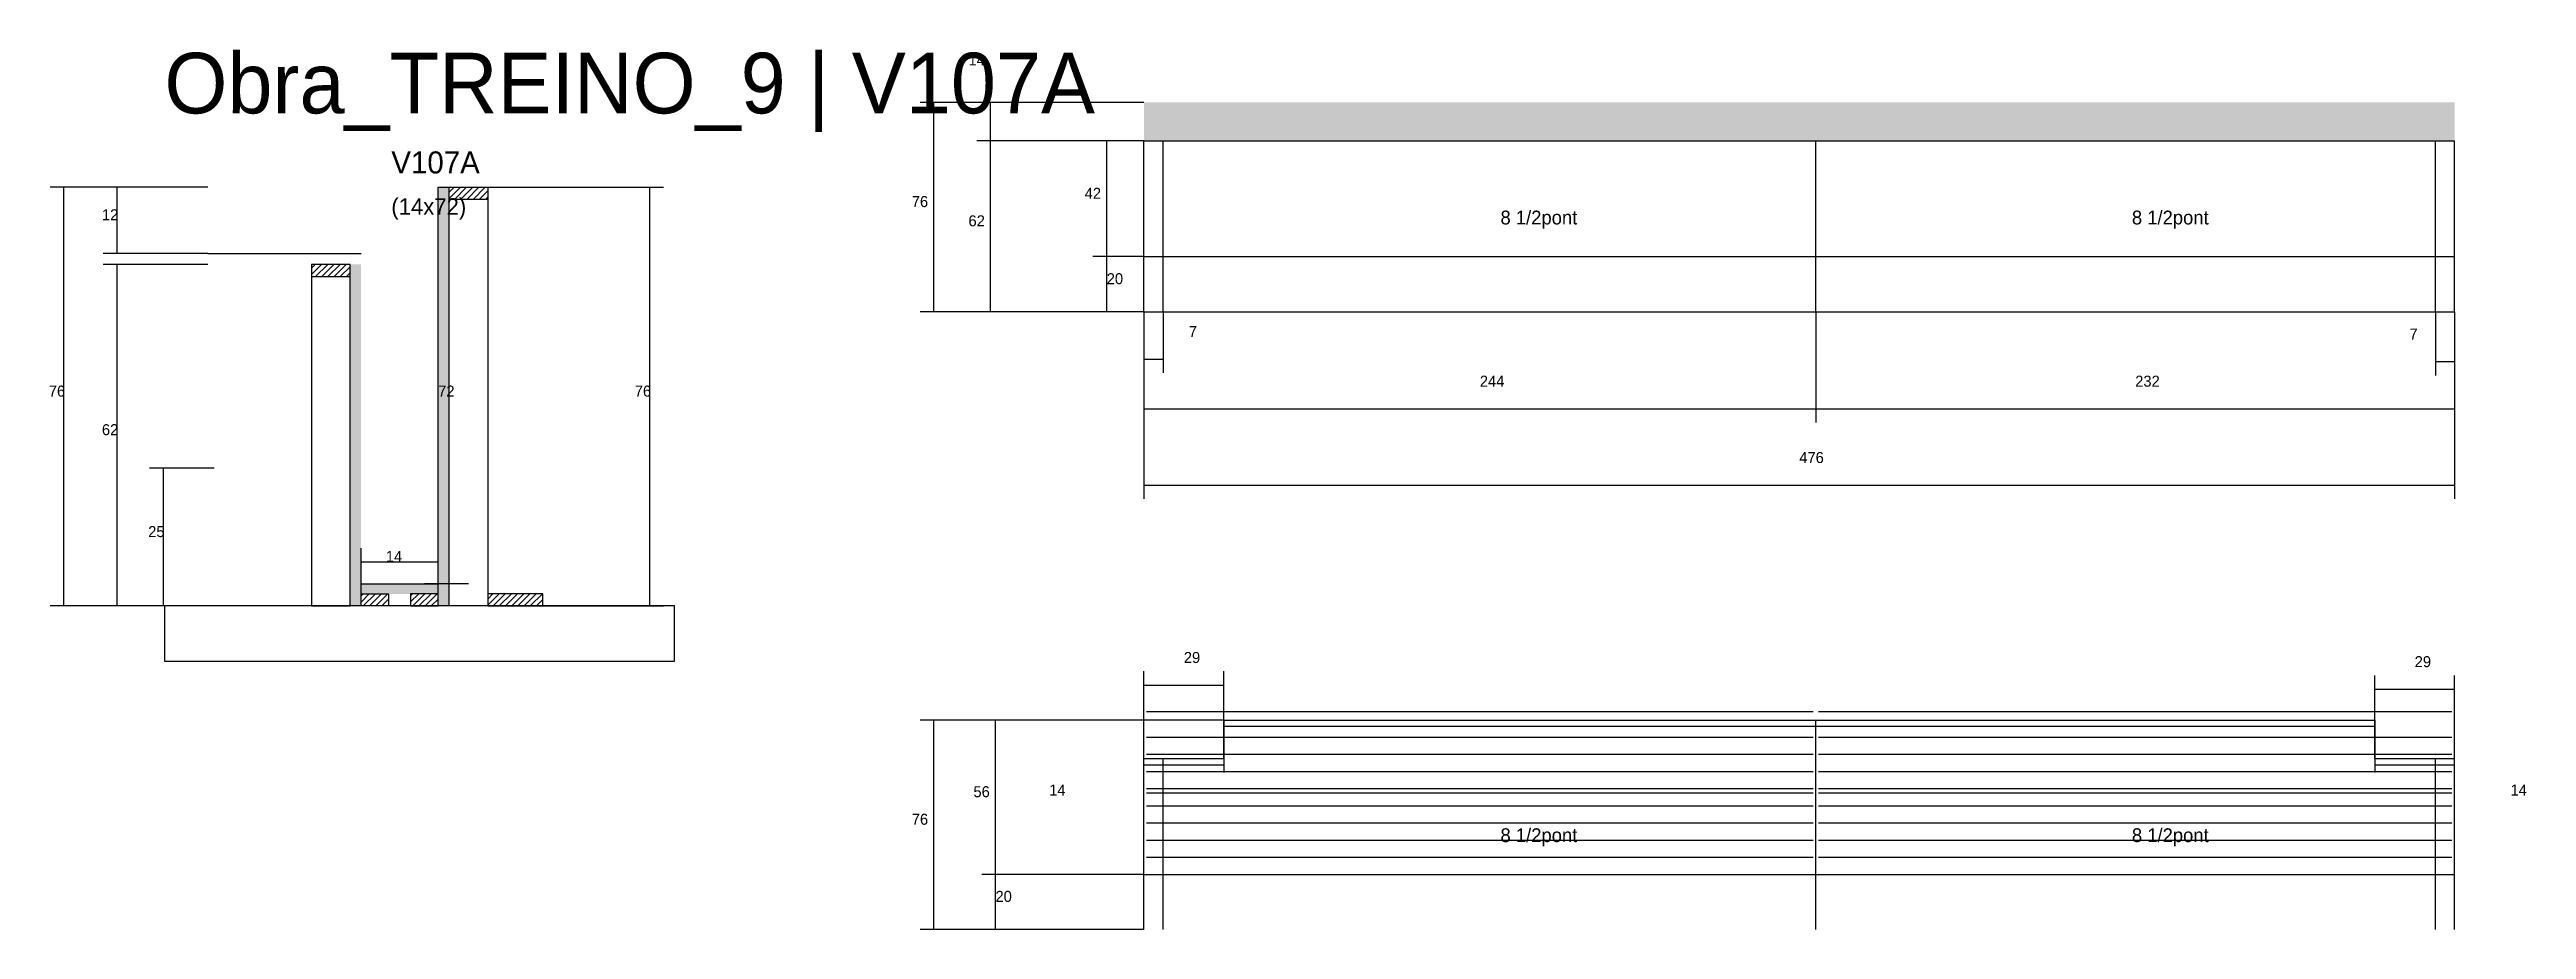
# Model space of a CAD drawing. Header units: metres. Extents: x -41 to 34800, y -36000 to 1848.
# Drawn here: x 8738 to 9638, y -32756 to -32437 of the extents above; entities that cross this region are included whole.
import ezdxf

# ---------------------------------------------------------------- set-up
doc = ezdxf.new("R2010")
doc.units = ezdxf.units.M
for name, color, linetype in [('COTA', 4, 'Continuous'), ('Cota Seção (2x)', 4, 'Continuous'), ('Hachura', 253, 'Continuous'), ('LABEL_ID', 3, 'Continuous'), ('Madeira', 126, 'Continuous'), ('NOMENCLATURA', 7, 'Continuous'), ('Painéis', 200, 'Continuous'), ('SARR_2.2x7', 40, 'Continuous'), ('Texto Seção', 7, 'Continuous')]:
    doc.layers.add(name, color=color, linetype=linetype)

msp = doc.modelspace()

# ---------------------------------------------------------------- texts
at = {"layer": 'COTA'}
for s, p in [('14', (9072, -32442.6)), ('76', (9051.4, -32494)), ('42', (9114.2, -32491)), ('12', (8757.3, -32498.8)), ('62', (9072, -32501)), ('20', (9122.2, -32522)), ('7', (9152, -32541.2)), ('7', (9595.3, -32542.1)), ('76', (8738, -32562.8)), ('76', (8950.8, -32562.8)), ('244', (9257.7, -32559.2)), ('232', (9495.7, -32559.2)), ('62', (8757.3, -32576.8)), ('476', (9373.7, -32586.9)), ('25', (8774.1, -32613.8)), ('29', (9150.2, -32659.5)), ('29', (9597.2, -32661)), ('56', (9073.8, -32708.2)), ('14', (9101.3, -32707.6)), ('14', (9632, -32707.6)), ('76', (9051.4, -32718.2)), ('20', (9081.8, -32746.2))]:
    msp.add_text(s, height=4, dxfattribs=at).set_placement(p)
at = {"layer": 'Cota Seção (2x)'}
for s, p in [('72', (8879.4, -32562.8)), ('14', (8860.4, -32622.8))]:
    msp.add_text(s, height=4, dxfattribs=at).set_placement(p)
at = {"layer": 'LABEL_ID'}
msp.add_text('Obra_TREINO_9 | V107A', height=22, dxfattribs=at).set_placement((8780, -32460))
at = {"layer": 'NOMENCLATURA'}
for p in [(9265.2, -32500.3), (9494.5, -32500.3), (9265.2, -32724.5), (9494.5, -32724.5)]:
    msp.add_text('8 1/2pont', height=5, dxfattribs=at).set_placement(p)
at = {"layer": 'Texto Seção'}
for s, height, p in [('V107A', 8, (8862.4, -32481.8)), ('(14x72)', 6, (8862.4, -32496.8))]:
    msp.add_text(s, height=height, dxfattribs=at).set_placement(p)

# ---------------------------------------------------------------- hatches: boundary and pattern name
at = {"layer": 'COTA'}
h = msp.add_hatch(dxfattribs=at)
h.set_pattern_fill('AR-CONC', scale=0.03)
h.paths.add_polyline_path([(9135.7, -32456), (9135.7, -32470), (9611.7, -32470), (9611.7, -32456)])
at = {"layer": 'Hachura'}
h = msp.add_hatch(color=8, dxfattribs=at)
h.dxf.hatch_style = 1
h.paths.add_polyline_path([(8883.4, -32486.8), (8879.4, -32486.8), (8879.4, -32486.8), (8879.4, -32638.8), (8879.4, -32638.8), (8883.4, -32638.8), (8883.4, -32638.8), (8883.4, -32486.8)])
h = msp.add_hatch(dxfattribs=at)
h.set_pattern_fill('ANSI31', scale=0.5)
h.paths.add_polyline_path([(8883.4, -32491.2), (8883.4, -32486.8), (8883.4, -32486.8), (8897.4, -32486.8), (8897.4, -32486.8), (8897.4, -32491.2), (8897.4, -32491.2), (8883.4, -32491.2)])
h = msp.add_hatch(dxfattribs=at)
h.set_pattern_fill('ANSI31', scale=0.5)
h.paths.add_polyline_path([(8847.4, -32519.2), (8847.4, -32514.8), (8847.4, -32514.8), (8833.4, -32514.8), (8833.4, -32514.8), (8833.4, -32519.2), (8833.4, -32519.2), (8847.4, -32519.2)])
h = msp.add_hatch(color=8, dxfattribs=at)
h.dxf.hatch_style = 1
h.paths.add_polyline_path([(8847.4, -32514.8), (8851.4, -32514.8), (8851.4, -32514.8), (8851.4, -32638.8), (8851.4, -32638.8), (8847.4, -32638.8), (8847.4, -32638.8), (8847.4, -32514.8)])
h = msp.add_hatch(color=8, dxfattribs=at)
h.dxf.hatch_style = 1
h.paths.add_polyline_path([(8879.4, -32634.4), (8879.4, -32630.8), (8879.4, -32630.8), (8851.4, -32630.8), (8851.4, -32630.8), (8851.4, -32634.4), (8851.4, -32634.4), (8879.4, -32634.4)])
h = msp.add_hatch(dxfattribs=at)
h.set_pattern_fill('ANSI31', scale=0.5)
h.paths.add_polyline_path([(8851.4, -32638.8), (8851.4, -32634.4), (8851.4, -32634.4), (8861.4, -32634.4), (8861.4, -32634.4), (8861.4, -32638.8), (8861.4, -32638.8), (8851.4, -32638.8)])
h = msp.add_hatch(dxfattribs=at)
h.set_pattern_fill('ANSI31', scale=0.5)
h.paths.add_polyline_path([(8879.4, -32638.8), (8879.4, -32634.4), (8879.4, -32634.4), (8869.4, -32634.4), (8869.4, -32634.4), (8869.4, -32638.8), (8869.4, -32638.8), (8879.4, -32638.8)])
h = msp.add_hatch(dxfattribs=at)
h.set_pattern_fill('ANSI31', scale=0.5)
h.paths.add_polyline_path([(8917.4, -32638.8), (8917.4, -32634.4), (8917.4, -32634.4), (8897.4, -32634.4), (8897.4, -32634.4), (8897.4, -32638.8), (8897.4, -32638.8), (8917.4, -32638.8)])

# ---------------------------------------------------------------- linework, layer by layer
at = {"layer": 'COTA'}
for p, q in [((9135.7, -32456), (9054.4, -32456)), ((9059.4, -32532), (9059.4, -32456)), ((9135.7, -32456), (9075, -32456)), ((9080, -32470), (9080, -32456)), ((9135.7, -32470), (9075, -32470)), ((9135.7, -32470), (9075, -32470)), ((9080, -32532), (9080, -32470)), ((9135.7, -32470), (9117.2, -32470)), ((9122.2, -32512), (9122.2, -32470)), ((8795.8, -32486.8), (8738.5, -32486.8)), ((8743.5, -32638.8), (8743.5, -32486.8)), ((8795.8, -32486.8), (8757.8, -32486.8)), ((8762.8, -32510.8), (8762.8, -32486.8)), ((8897.4, -32486.8), (8961.3, -32486.8)), ((8956.3, -32638.8), (8956.3, -32486.8)), ((8795.8, -32510.8), (8757.8, -32510.8)), ((8795.8, -32514.8), (8757.8, -32514.8)), ((8762.8, -32638.8), (8762.8, -32514.8)), ((9135.7, -32512), (9117.2, -32512)), ((9135.7, -32512), (9117.2, -32512)), ((9122.2, -32532), (9122.2, -32512)), ((9135.7, -32532), (9054.4, -32532)), ((9135.7, -32532), (9075, -32532)), ((9135.7, -32532), (9117.2, -32532)), ((9135.7, -32532), (9135.7, -32572.2)), ((9135.7, -32532), (9135.7, -32599.9)), ((9135.7, -32532), (9135.7, -32554.2)), ((9142.7, -32532), (9142.7, -32554.2)), ((9379.7, -32532), (9379.7, -32572.2)), ((9379.7, -32532), (9379.7, -32572.2)), ((9604.7, -32532), (9604.7, -32555.1)), ((9611.7, -32532), (9611.7, -32599.9)), ((9611.7, -32532), (9611.7, -32572.2)), ((9611.7, -32532), (9611.7, -32555.1)), ((9135.7, -32549.2), (9142.7, -32549.2)), ((9604.7, -32550.1), (9611.7, -32550.1)), ((9135.7, -32567.2), (9379.7, -32567.2)), ((9379.7, -32567.2), (9611.7, -32567.2)), ((8798.1, -32588.8), (8774.6, -32588.8)), ((8779.6, -32638.8), (8779.6, -32588.8)), ((9135.7, -32594.9), (9611.7, -32594.9)), ((8817.8, -32638.8), (8738.5, -32638.8)), ((8817.8, -32638.8), (8757.8, -32638.8)), ((8798.1, -32638.8), (8774.6, -32638.8)), ((8913, -32638.8), (8961.3, -32638.8)), ((9135.7, -32694.2), (9135.7, -32662.5)), ((9135.7, -32667.5), (9164.7, -32667.5)), ((9164.7, -32680.2), (9164.7, -32662.5)), ((9582.7, -32680.2), (9582.7, -32664)), ((9582.7, -32669), (9611.7, -32669)), ((9611.7, -32694.2), (9611.7, -32664)), ((9164.7, -32680.2), (9054.4, -32680.2)), ((9059.4, -32756.2), (9059.4, -32680.2)), ((9164.7, -32680.2), (9076.8, -32680.2)), ((9081.8, -32736.2), (9081.8, -32680.2)), ((9164.7, -32680.2), (9164.7, -32699.2)), ((9582.7, -32680.2), (9582.7, -32699.2)), ((9135.7, -32694.2), (9135.7, -32689.2)), ((9135.7, -32694.2), (9164.7, -32694.2)), ((9582.7, -32694.2), (9611.7, -32694.2)), ((9611.7, -32694.2), (9611.7, -32689.2)), ((9135.7, -32736.2), (9076.8, -32736.2)), ((9135.7, -32736.2), (9076.8, -32736.2)), ((9081.8, -32756.2), (9081.8, -32736.2)), ((9135.7, -32756.2), (9054.4, -32756.2)), ((9135.7, -32756.2), (9076.8, -32756.2))]:
    msp.add_line(p, q, dxfattribs=at)
at = {"layer": 'Cota Seção (2x)'}
for p, q in [((8879.4, -32630.8), (8879.4, -32486.8)), ((8879.4, -32486.8), (8884.4, -32486.8)), ((8851.4, -32638.8), (8851.4, -32617.8)), ((8851.4, -32622.8), (8879.4, -32622.8)), ((8879.4, -32638.8), (8879.4, -32617.8)), ((8890.4, -32630.8), (8874.4, -32630.8))]:
    msp.add_line(p, q, dxfattribs=at)
at = {"layer": 'Madeira'}
for points in [[(8883.4, -32491.2), (8883.4, -32486.8), (8897.4, -32486.8), (8897.4, -32491.2)], [(8883.4, -32486.8), (8897.4, -32486.8), (8897.4, -32638.8), (8883.4, -32638.8)], [(8847.4, -32519.2), (8847.4, -32514.8), (8833.4, -32514.8), (8833.4, -32519.2)], [(8847.4, -32514.8), (8833.4, -32514.8), (8833.4, -32638.8), (8847.4, -32638.8)], [(8851.4, -32638.8), (8851.4, -32634.4), (8861.4, -32634.4), (8861.4, -32638.8)], [(8879.4, -32638.8), (8879.4, -32634.4), (8869.4, -32634.4), (8869.4, -32638.8)], [(8917.4, -32638.8), (8917.4, -32634.4), (8897.4, -32634.4), (8897.4, -32638.8)], [(8780, -32658.8), (8965.2, -32658.8), (8965.2, -32638.8), (8780, -32638.8)]]:
    msp.add_lwpolyline(points, close=True, dxfattribs=at)
at = {"layer": 'Painéis'}
for p, q in [((9135.7, -32470), (9611.7, -32470)), ((9135.7, -32532), (9135.7, -32470)), ((9379.7, -32532), (9379.7, -32470)), ((9611.7, -32532), (9611.7, -32470)), ((8795.8, -32510.8), (8851.4, -32510.8)), ((9135.7, -32512), (9611.7, -32512)), ((9135.7, -32532), (9611.7, -32532)), ((8851.4, -32630.8), (8879.4, -32630.8)), ((9164.7, -32680.2), (9582.7, -32680.2)), ((9164.7, -32694.2), (9164.7, -32680.2)), ((9379.7, -32756.2), (9379.7, -32680.2)), ((9582.7, -32694.2), (9582.7, -32680.2)), ((9135.7, -32694.2), (9164.7, -32694.2)), ((9135.7, -32756.2), (9135.7, -32694.2)), ((9582.7, -32694.2), (9611.7, -32694.2)), ((9611.7, -32756.2), (9611.7, -32694.2)), ((9135.7, -32736.2), (9611.7, -32736.2))]:
    msp.add_line(p, q, dxfattribs=at)
at = {"layer": 'SARR_2.2x7'}
for p, q in [((9142.7, -32532), (9142.7, -32470)), ((9604.7, -32532), (9604.7, -32470)), ((9136.7, -32677.04), (9378.7, -32677.04)), ((9380.7, -32677.04), (9610.7, -32677.04)), ((9136.7, -32686.42), (9378.7, -32686.42)), ((9164.7, -32682.4), (9379.7, -32682.4)), ((9379.7, -32682.4), (9582.7, -32682.4)), ((9380.7, -32686.42), (9610.7, -32686.42)), ((9135.7, -32696.4), (9164.7, -32696.4)), ((9136.7, -32692.64), (9378.7, -32692.64)), ((9142.7, -32756.2), (9142.7, -32694.2)), ((9380.7, -32692.64), (9610.7, -32692.64)), ((9582.7, -32696.4), (9611.7, -32696.4)), ((9604.7, -32756.2), (9604.7, -32694.2)), ((9136.7, -32698.87), (9378.7, -32698.87)), ((9136.7, -32705.09), (9378.7, -32705.09)), ((9380.7, -32698.87), (9610.7, -32698.87)), ((9380.7, -32705.09), (9610.7, -32705.09)), ((9136.7, -32706.62), (9378.7, -32706.62)), ((9136.7, -32711.31), (9378.7, -32711.31)), ((9380.7, -32706.62), (9610.7, -32706.62)), ((9380.7, -32711.31), (9610.7, -32711.31)), ((9136.7, -32717.53), (9378.7, -32717.53)), ((9136.7, -32723.76), (9378.7, -32723.76)), ((9380.7, -32717.53), (9610.7, -32717.53)), ((9380.7, -32723.76), (9610.7, -32723.76)), ((9136.7, -32729.98), (9378.7, -32729.98)), ((9380.7, -32729.98), (9610.7, -32729.98))]:
    msp.add_line(p, q, dxfattribs=at)

msp.set_redraw_order([(e.dxf.handle, doc.entitydb.next_handle()) for e in msp.query("TEXT MTEXT ATTDEF DIMENSION ARC_DIMENSION")])  # texts and dimensions are drawn at this point

doc.saveas('drawing.dxf')
